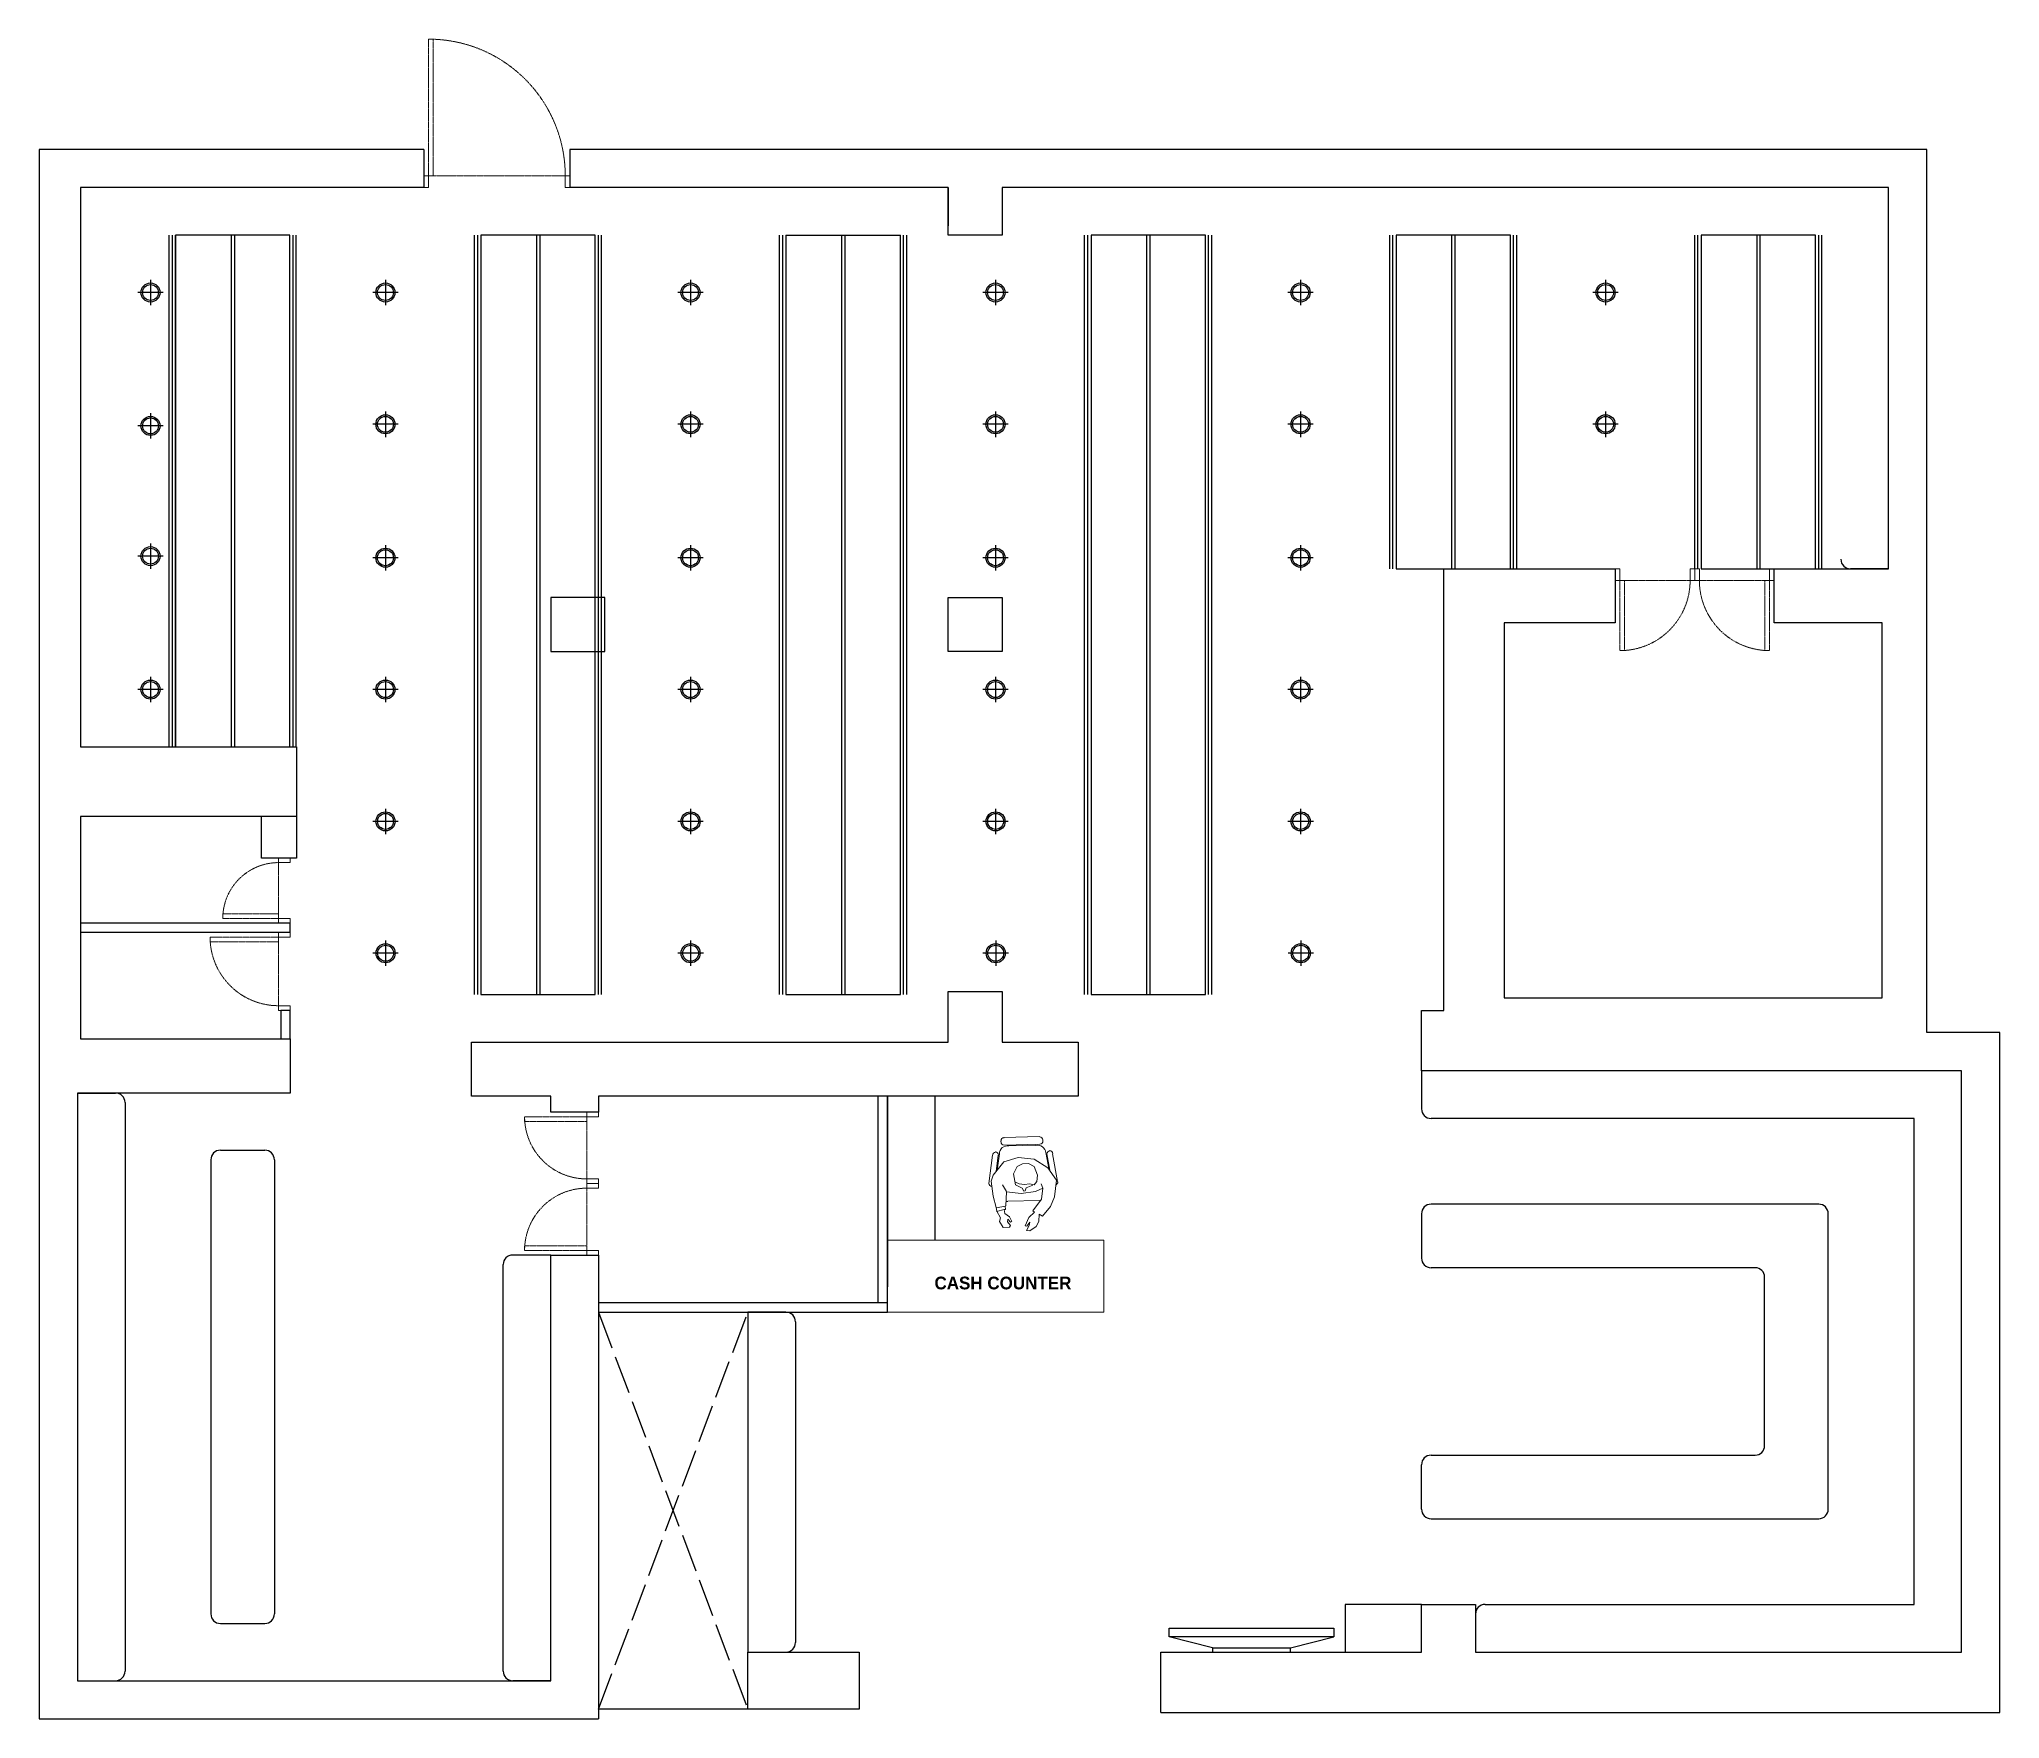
# Model space of a CAD drawing. Header units: inches. Extents: x -4677 to 18437, y -5264 to 2453.
# Drawn here: x 12157 to 12774, y 641 to 1170 of the extents above; entities that cross this region are included whole.
import ezdxf

# ---------------------------------------------------------------- set-up
doc = ezdxf.new("R2010")
doc.units = ezdxf.units.IN
for name, pattern in [('ACAD_ISO02W100', [15, 12, -3]), ('AUDIT_D_060311083008-3', [0]), ('DASHED2', [0.375, 0.25, -0.125]), ('HIDDEN', [0.375, 0.25, -0.125])]:
    doc.linetypes.add(name, pattern=pattern)
for name, color, linetype in [('A-DOOR', 251, 'AUDIT_D_060311083008-3'), ('A-Door-Frame', 1, 'Continuous'), ('A-Door-Swing', 8, 'HIDDEN'), ('PDF11_PDF_CH', 7, 'Continuous')]:
    doc.layers.add(name, color=color, linetype=linetype)
doc.styles.add('HEMI', font='stylu.ttf')

msp = doc.modelspace()

# ---------------------------------------------------------------- texts
at = {"color": 177, "lineweight": 5, "true_color": 0x293189, "insert": (12438.37, 780.62), "char_height": 4, "width": 69.2136, "attachment_point": 1, "rotation": 359.99056, "style": 'HEMI'}
msp.add_mtext('{\\fStylus BT|b1|i0|c0|p34;CASH COUNTER}', dxfattribs=at)

# ---------------------------------------------------------------- blocks, each defined once
blk = doc.blocks.new('*U7')
at = {"layer": 'A-Door-Frame', "lineweight": 5}
for p, q in [((0, -100), (0, 0)), ((668, -100), (668, 0))]:
    blk.add_line(p, q, dxfattribs=at)
for points in [[(0, -100), (40, -100), (40, 0), (0, 0)], [(668, -100), (628, -100), (628, 0), (668, 0)]]:
    blk.add_lwpolyline(points, dxfattribs=at)
at = {"layer": 'A-Door-Swing', "linetype": 'DASHED2', "lineweight": 5}
blk.add_line((45, 0), (633, 0), dxfattribs=at)
blk.add_lwpolyline([(40, 0), (40, 588), (80, 588), (80, 0)], close=True, dxfattribs=at)
blk.add_arc((40, 0), 588, 360, 90, dxfattribs=at)
blk = doc.blocks.new('*U8')
at = {"layer": 'A-Door-Frame', "lineweight": 5}
for p, q in [((0, -100), (0, 0)), ((559, -100), (559, 0))]:
    blk.add_line(p, q, dxfattribs=at)
for points in [[(0, -100), (40, -100), (40, 0), (0, 0)], [(559, -100), (519, -100), (519, 0), (559, 0)]]:
    blk.add_lwpolyline(points, dxfattribs=at)
at = {"layer": 'A-Door-Swing', "linetype": 'DASHED2', "lineweight": 5}
blk.add_line((44, 0), (523, 0), dxfattribs=at)
blk.add_lwpolyline([(40, 0), (40, 479), (80, 479), (80, 0)], close=True, dxfattribs=at)
blk.add_arc((40, 0), 479, 360, 90, dxfattribs=at)
blk = doc.blocks.new('wf')
at = {"layer": 'PDF11_PDF_CH', "lineweight": 5}
for points in [[(-7099.35, -1906.51), (-7098.67, -1901.34, -0.458817), (-7095.71, -1898.85)], [(-7085.92, -1898.31, 0.414213), (-7084.96, -1897.3), (-7084.96, -1896.9)], [(-7098.95, -1901.8, 0.414213), (-7100.02, -1900.78), (-7099.85, -1900.78)], [(-7082.83, -1906.51), (-7083.73, -1901.4, -0.414214), (-7082.78, -1900.39)], [(-7101.99, -1910.67, 0.414214), (-7100.98, -1911.62), (-7101.15, -1911.62)]]:
    blk.add_lwpolyline(points, format="xyb", dxfattribs=at)
for points in [[(-7098.22, -1897.24), (-7098.22, -1897.58)], [(-7086.03, -1895.95), (-7097.27, -1896.23)], [(-7097.21, -1898.59), (-7085.97, -1898.31)], [(-7095.75, -1898.87), (-7087.27, -1898.64)], [(-7082.77, -1900.33), (-7082.94, -1900.39)], [(-7100.86, -1901.79), (-7102.04, -1910.67)], [(-7099.68, -1906.9), (-7099.01, -1901.73)], [(-7093.62, -1910.33), (-7092.49, -1910.84), (-7090.75, -1911.06), (-7089.23, -1910.84), (-7087.77, -1911.17), (-7086.87, -1910.11), (-7086.65, -1908.03), (-7087.77, -1905.33), (-7089.51, -1904.43), (-7091.42, -1904.49), (-7093.05, -1905.33), (-7094.18, -1907.63), (-7093.62, -1911.17), (-7091.48, -1912.13), (-7090.98, -1913.09), (-7090.58, -1913.03), (-7090.24, -1912.02), (-7088.17, -1911.23)], [(-7084.06, -1900.95), (-7083.16, -1906)], [(-7081.93, -1901.34), (-7080.35, -1910.11)], [(-7096.43, -1913.25), (-7097.72, -1911.12)], [(-7085.02, -1912.13), (-7085.52, -1910.78)], [(-7096.82, -1917.86), (-7099.63, -1918.31)], [(-7096.03, -1916.29), (-7086.03, -1916.06)], [(-7097.21, -1918.93), (-7099.57, -1919.49)]]:
    blk.add_lwpolyline(points, dxfattribs=at)
blk.add_lwpolyline([(-7096.48, -1913.31), (-7091.82, -1913.87), (-7087.32, -1913.25), (-7085.02, -1912.13), (-7085.41, -1915.61), (-7088.11, -1919.27), (-7087.66, -1919.72), (-7089.4, -1921.4), (-7090.58, -1923.99), (-7090.08, -1924.16), (-7089.12, -1922.92), (-7089.35, -1923.87), (-7090.19, -1925.45), (-7089.06, -1925.56), (-7087.15, -1924.27), (-7086.25, -1922.69), (-7086.2, -1920.39), (-7085.07, -1920.95), (-7082.6, -1917.92), (-7081.31, -1914.88), (-7080.75, -1909.66), (-7083.39, -1905.72), (-7087.77, -1903.08), (-7092.77, -1902.52), (-7097.27, -1903.93), (-7100.58, -1908.03), (-7101.26, -1909.99), (-7100.64, -1914.66), (-7099.68, -1918.25), (-7099.52, -1919.43), (-7098.34, -1921.51), (-7098.67, -1922.69), (-7097.44, -1924.55), (-7095.53, -1924.44), (-7095.19, -1923.87), (-7096.14, -1922.81), (-7095.98, -1921.96), (-7095.19, -1922.92), (-7094.74, -1922.69), (-7095.53, -1921.18), (-7096.99, -1920.17), (-7097.21, -1918.93), (-7096.71, -1918.87), (-7096.88, -1917.81), (-7096.65, -1917.75)], close=True, dxfattribs=at)
for centre, radius, start, end in [((-7097.18, -1897.27), 0.983, 90.37353, 180.37354), ((-7097.18, -1897.6), 0.983, 180.98874, 270.98881), ((-7086.68, -1901.26), 2.61, 5.86671, 102.46398), ((-7085.95, -1896.99), 0.983, 1.80721, 91.80728), ((-7099.83, -1901.82), 0.983, 91.19196, 181.19205), ((-7082.86, -1901.37), 0.983, 1.60398, 91.60402), ((-7101.12, -1910.47), 1.15, 271.0278, 275.47643), ((-7081.28, -1910.19), 0.983, 295.86727, 1.57111), ((-7096.12, -1912.33), 4.02, 263.38062, 271.24697), ((-7086.11, -1912.1), 4.02, 271.59309, 275.60306)]:
    blk.add_arc(centre, radius, start, end, dxfattribs=at)
blk = doc.blocks.new('*U12')
at = {"layer": 'A-Door-Frame', "lineweight": 5}
for p, q in [((0, -100), (0, 0)), ((682, -100), (682, 0))]:
    blk.add_line(p, q, dxfattribs=at)
for points in [[(0, -100), (40, -100), (40, 0), (0, 0)], [(682, -100), (642, -100), (642, 0), (682, 0)]]:
    blk.add_lwpolyline(points, dxfattribs=at)
at = {"layer": 'A-Door-Swing', "linetype": 'DASHED2', "lineweight": 5}
blk.add_line((45, 0), (647, 0), dxfattribs=at)
blk.add_lwpolyline([(40, 0), (40, 602), (80, 602), (80, 0)], close=True, dxfattribs=at)
blk.add_arc((40, 0), 602, 360, 90, dxfattribs=at)
blk = doc.blocks.new('*U13')
at = {"layer": 'A-Door-Frame', "lineweight": 5}
for p, q in [((0, -100), (0, 0)), ((614, -100), (614, 0))]:
    blk.add_line(p, q, dxfattribs=at)
for points in [[(0, -100), (40, -100), (40, 0), (0, 0)], [(614, -100), (574, -100), (574, 0), (614, 0)]]:
    blk.add_lwpolyline(points, dxfattribs=at)
at = {"layer": 'A-Door-Swing', "linetype": 'DASHED2', "lineweight": 5}
blk.add_line((45, 0), (578, 0), dxfattribs=at)
blk.add_lwpolyline([(40, 0), (40, 534), (80, 534), (80, 0)], close=True, dxfattribs=at)
blk.add_arc((40, 0), 534, 360, 90, dxfattribs=at)
blk = doc.blocks.new('erh')
for p, q in [((3623.97, 765.54), (3599.36, 765.54)), ((3599.36, 765.54), (3599.36, 764.17)), ((3623.97, 764.17), (3623.97, 765.54)), ((3623.97, 764.17), (3599.36, 764.17))]:
    blk.add_line(p, q)
at = {"ltscale": 7}
for p, q in [((3599.36, 764.17), (3585.77, 760.72)), ((3623.97, 764.17), (3637.56, 760.72))]:
    blk.add_line(p, q, dxfattribs=at)
blk.add_lwpolyline([(3585.77, 760.72), (3637.56, 760.72), (3637.56, 758.04), (3585.77, 758.04)], close=True, dxfattribs=at)
blk = doc.blocks.new('*U9')
at = {"layer": 'A-Door-Frame', "lineweight": 5}
for p, q in [((0, -100), (0, 0)), ((1255, -100), (1255, 0))]:
    blk.add_line(p, q, dxfattribs=at)
for points in [[(0, -100), (40, -100), (40, 0), (0, 0)], [(1255, -100), (1215, -100), (1215, 0), (1255, 0)]]:
    blk.add_lwpolyline(points, dxfattribs=at)
at = {"layer": 'A-Door-Swing', "linetype": 'DASHED2', "lineweight": 5}
blk.add_line((51, 0), (1225, 0), dxfattribs=at)
blk.add_lwpolyline([(40, 0), (40, 1175), (80, 1175), (80, 0)], close=True, dxfattribs=at)
blk.add_arc((40, 0), 1175, 360, 90, dxfattribs=at)
blk = doc.blocks.new('ger')
at = {"color": 5}
for p, q in [((6469.07, -974.68), (6477.07, -974.68)), ((6473.06, -970.68), (6473.07, -978.68))]:
    blk.add_line(p, q, dxfattribs=at)
for radius in [3, 2.5]:
    blk.add_circle((6473.07, -974.68), radius, dxfattribs=at)

# ---------------------------------------------------------------- linework, layer by layer
for p, q in [((12277.63, 1135.43), (12156.63, 1135.43)), ((12156.63, 1135.43), (12156.63, 641.43)), ((12277.63, 1135.43), (12277.63, 1123.43)), ((12750.63, 1135.43), (12323.63, 1135.43)), ((12323.63, 1135.43), (12323.63, 1123.43)), ((12750.63, 857.43), (12750.63, 1135.43)), ((12277.63, 1123.43), (12169.63, 1123.43)), ((12169.63, 1123.43), (12169.63, 947.43)), ((12169.63, 1123.43), (12169.63, 1108.43)), ((12442.63, 1123.43), (12323.63, 1123.43)), ((12442.63, 1108.43), (12442.63, 1123.43)), ((12442.63, 1123.43), (12442.63, 1111.43)), ((12738.63, 1123.43), (12459.63, 1123.43)), ((12459.63, 1123.43), (12459.63, 1108.43)), ((12459.63, 1123.43), (12459.63, 1111.43)), ((12738.63, 1003.43), (12738.63, 1123.43)), ((12199.54, 947.43), (12199.54, 1108.43)), ((12235.54, 947.43), (12235.54, 1108.43)), ((12391.63, 1108.43), (12391.63, 869.43)), ((12391.63, 1108.43), (12427.63, 1108.43)), ((12427.63, 869.43), (12427.63, 1108.43)), ((12459.63, 1108.43), (12442.63, 1108.43)), ((12459.63, 1108.43), (12442.63, 1108.43)), ((12598.63, 864.43), (12598.63, 1003.43)), ((12598.63, 1003.43), (12652.63, 1003.43)), ((12652.63, 1003.43), (12652.63, 986.43)), ((12702.63, 986.43), (12702.63, 1003.43)), ((12702.63, 1003.43), (12738.63, 1003.43)), ((12738.63, 1003.43), (12726.63, 1003.43)), ((12334.63, 994.43), (12317.63, 994.43)), ((12317.63, 994.43), (12317.63, 977.43)), ((12334.63, 977.43), (12334.63, 994.43)), ((12652.63, 986.43), (12617.63, 986.43)), ((12617.63, 986.43), (12617.63, 868.43)), ((12736.63, 986.43), (12702.63, 986.43)), ((12736.63, 868.43), (12736.63, 986.43)), ((12317.63, 977.43), (12334.63, 977.43)), ((12169.63, 947.43), (12237.63, 947.43)), ((12237.63, 947.43), (12237.63, 925.43)), ((12169.63, 925.43), (12169.63, 855.43)), ((12226.63, 925.43), (12169.63, 925.43)), ((12237.63, 925.43), (12226.63, 925.43)), ((12226.63, 912.32), (12226.63, 925.43)), ((12237.63, 925.43), (12237.63, 912.32)), ((12237.63, 912.32), (12226.63, 912.32)), ((12235.63, 891.93), (12169.63, 891.93)), ((12235.63, 888.93), (12169.63, 888.93)), ((12235.63, 888.93), (12235.63, 891.93)), ((12442.63, 854.43), (12442.63, 870.43)), ((12442.63, 870.43), (12459.63, 870.43)), ((12459.63, 870.43), (12459.63, 854.43)), ((12235.63, 864.43), (12232.63, 864.43)), ((12232.63, 864.43), (12232.63, 855.43)), ((12235.63, 855.43), (12235.63, 864.43)), ((12391.63, 869.43), (12425.63, 869.43)), ((12391.63, 869.43), (12427.63, 869.43)), ((12591.63, 845.43), (12591.63, 864.43)), ((12591.63, 864.43), (12598.63, 864.43)), ((12617.63, 868.43), (12736.63, 868.43)), ((12169.63, 855.43), (12235.63, 855.43)), ((12235.63, 855.43), (12235.63, 838.43)), ((12292.63, 837.43), (12292.63, 854.43)), ((12459.63, 854.43), (12483.63, 854.43)), ((12483.63, 854.43), (12483.63, 837.43)), ((12773.63, 857.43), (12750.63, 857.43)), ((12773.63, 643.43), (12773.63, 857.43)), ((12761.63, 845.43), (12591.63, 845.43)), ((12591.63, 845.43), (12591.63, 833.43)), ((12761.63, 662.43), (12761.63, 845.43)), ((12235.63, 838.43), (12168.63, 838.43)), ((12168.63, 838.43), (12168.63, 653.43)), ((12168.63, 838.43), (12180.63, 838.43)), ((12183.63, 835.43), (12183.63, 656.43)), ((12317.63, 837.43), (12292.63, 837.43)), ((12317.63, 832.43), (12317.63, 837.43)), ((12332.63, 837.43), (12332.63, 832.43)), ((12420.63, 772.43), (12420.63, 837.43)), ((12423.63, 837.43), (12423.63, 777.43)), ((12423.63, 769.43), (12423.63, 837.43)), ((12438.63, 792.1), (12438.63, 837.43)), ((12332.63, 832.43), (12317.63, 832.43)), ((12746.63, 830.43), (12594.63, 830.43)), ((12746.63, 677.43), (12746.63, 830.43)), ((12210.63, 817.43), (12210.63, 674.43)), ((12213.63, 820.43), (12227.63, 820.43)), ((12230.63, 817.43), (12230.63, 674.43)), ((12716.63, 803.43), (12594.63, 803.43)), ((12591.63, 800.43), (12591.63, 786.43)), ((12719.63, 707.43), (12719.63, 800.43)), ((12302.63, 656.43), (12302.63, 784.43)), ((12317.63, 787.43), (12305.63, 787.43)), ((12317.63, 653.43), (12317.63, 787.43)), ((12317.63, 787.43), (12332.63, 787.43)), ((12332.63, 787.43), (12332.63, 769.43)), ((12696.63, 783.43), (12594.63, 783.43)), ((12699.63, 727.43), (12699.63, 780.43)), ((12332.63, 772.43), (12423.63, 772.43)), ((12332.63, 769.43), (12379.63, 769.43)), ((12332.63, 769.43), (12332.63, 644.43)), ((12332.63, 769.43), (12423.63, 769.43)), ((12379.63, 769.43), (12379.63, 753.43)), ((12379.63, 769.43), (12379.63, 769.43)), ((12391.63, 769.43), (12379.63, 769.43)), ((12394.63, 766.43), (12394.63, 665.43)), ((12379.63, 753.43), (12379.63, 662.43)), ((12594.63, 724.43), (12696.63, 724.43)), ((12591.63, 707.43), (12591.63, 721.43)), ((12594.63, 704.43), (12716.63, 704.43)), ((12591.63, 662.43), (12591.63, 677.43)), ((12591.63, 677.43), (12608.63, 677.43)), ((12608.63, 677.43), (12608.63, 662.43)), ((12608.63, 674.43), (12608.63, 662.43)), ((12611.63, 677.43), (12746.63, 677.43)), ((12213.63, 671.43), (12227.63, 671.43)), ((12379.63, 662.43), (12414.63, 662.43)), ((12379.63, 644.43), (12379.63, 662.43)), ((12379.63, 662.43), (12391.63, 662.43)), ((12414.63, 662.43), (12414.63, 644.43)), ((12509.63, 643.43), (12509.63, 662.43)), ((12509.63, 662.43), (12591.63, 662.43)), ((12608.63, 662.43), (12761.63, 662.43)), ((12168.63, 653.43), (12317.63, 653.43)), ((12168.63, 653.43), (12180.63, 653.43)), ((12317.63, 653.43), (12305.63, 653.43)), ((12379.63, 644.43), (12332.63, 644.43)), ((12332.63, 644.43), (12332.63, 641.43)), ((12414.63, 644.43), (12379.63, 644.43)), ((12509.63, 643.43), (12773.63, 643.43)), ((12156.63, 641.43), (12332.63, 641.43))]:
    msp.add_line(p, q)
at = {"color": 51, "true_color": 0xf7f281}
for p, q in [((12197.54, 947.43), (12197.54, 1108.43)), ((12198.54, 947.43), (12198.54, 1108.43)), ((12236.54, 947.43), (12236.54, 1108.43)), ((12237.54, 947.43), (12237.54, 1108.43)), ((12293.63, 869.43), (12293.63, 1108.43)), ((12294.63, 869.43), (12294.63, 1108.43)), ((12332.63, 869.43), (12332.63, 1108.43)), ((12333.63, 869.43), (12333.63, 1108.43)), ((12389.63, 869.43), (12389.63, 1108.43)), ((12390.63, 869.43), (12390.63, 1108.43)), ((12428.63, 869.43), (12428.63, 1108.43)), ((12429.63, 869.43), (12429.63, 1108.43)), ((12485.63, 869.43), (12485.63, 1108.43)), ((12486.63, 869.43), (12486.63, 1108.43)), ((12524.63, 869.43), (12524.63, 1108.43)), ((12525.63, 869.43), (12525.63, 1108.43)), ((12581.63, 1003.43), (12581.63, 1108.43)), ((12582.63, 1003.43), (12582.63, 1108.43)), ((12620.63, 1003.43), (12620.63, 1108.43)), ((12621.63, 1003.43), (12621.63, 1108.43)), ((12677.63, 1003.43), (12677.63, 1108.43)), ((12678.63, 1003.43), (12678.63, 1108.43)), ((12716.63, 1003.43), (12716.63, 1108.43)), ((12717.63, 1003.43), (12717.63, 1108.43))]:
    msp.add_line(p, q, dxfattribs=at)
at = {"color": 2}
for p, q in [((12217.04, 1108.43), (12217.04, 947.43)), ((12218.04, 1108.43), (12218.04, 947.43))]:
    msp.add_line(p, q, dxfattribs=at)
at = {"color": 41, "true_color": 0xf4ee51}
for p, q in [((12313.13, 1108.43), (12313.13, 869.43)), ((12314.13, 1108.43), (12314.13, 869.43)), ((12409.13, 1108.43), (12409.13, 869.43)), ((12410.13, 1108.43), (12410.13, 869.43)), ((12505.13, 1108.43), (12505.13, 869.43)), ((12506.13, 1108.43), (12506.13, 869.43)), ((12601.13, 1108.43), (12601.13, 1003.43)), ((12602.13, 1108.43), (12602.13, 1003.43)), ((12697.13, 1108.43), (12697.13, 1003.43)), ((12698.13, 1108.43), (12698.13, 1003.43))]:
    msp.add_line(p, q, dxfattribs=at)
at = {"color": 9, "linetype": 'ACAD_ISO02W100', "true_color": 0xc7c8ca}
for p, q in [((12332.63, 644.43), (12379.63, 769.43)), ((12332.63, 769.43), (12379.63, 644.43))]:
    msp.add_line(p, q, dxfattribs=at)
for points in [[(12199.54, 947.43), (12235.54, 947.43), (12235.54, 1108.43), (12199.54, 1108.43)], [(12295.63, 869.43), (12331.63, 869.43), (12331.63, 1108.43), (12295.63, 1108.43)], [(12523.63, 1108.43), (12487.63, 1108.43), (12487.63, 869.43), (12523.63, 869.43)], [(12619.63, 1108.43), (12583.63, 1108.43), (12583.63, 1003.43), (12619.63, 1003.43)], [(12715.63, 1108.43), (12679.63, 1108.43), (12679.63, 1003.43), (12715.63, 1003.43)], [(12442.63, 977.43), (12442.63, 994.43), (12459.63, 994.43), (12459.63, 977.43)], [(12591.63, 677.43), (12567.63, 677.43), (12567.63, 662.43), (12591.63, 662.43)]]:
    msp.add_lwpolyline(points, close=True)
for points in [[(12292.63, 854.43), (12408.63, 854.43), (12442.63, 854.43)], [(12483.63, 837.43), (12408.63, 837.43), (12332.63, 837.43)]]:
    msp.add_lwpolyline(points)
at = {"lineweight": 5}
msp.add_lwpolyline([(12423.63, 769.43), (12423.63, 792.1), (12491.63, 792.1), (12491.63, 769.43)], close=True, dxfattribs=at)
for centre, start, end in [((12726.63, 1006.43), 180, 270), ((12180.63, 835.43), 0, 90), ((12594.63, 833.43), 180, 270), ((12213.63, 817.43), 90, 180), ((12227.63, 817.43), 0, 90), ((12594.63, 800.43), 90, 180), ((12716.63, 800.43), 0, 90), ((12305.63, 784.43), 90, 180), ((12594.63, 786.43), 180, 270), ((12696.63, 780.43), 0, 90), ((12391.63, 766.43), 0, 90), ((12594.63, 721.43), 90, 180), ((12696.63, 727.43), 270, 0), ((12594.63, 707.43), 180, 270), ((12716.63, 707.43), 270, 0), ((12213.63, 674.43), 180, 270), ((12227.63, 674.43), 270, 0), ((12611.63, 674.43), 90, 180), ((12391.63, 665.43), 270, 0), ((12180.63, 656.43), 270, 0), ((12305.63, 656.43), 180, 270)]:
    msp.add_arc(centre, 3, start, end)

# ---------------------------------------------------------------- block references
for name, p, rotation in [('ger', (13166.34, 7563.5), 270), ('ger', (13240.26, 7563.5), 270), ('ger', (13336.26, 7563.5), 270), ('ger', (13432.26, 7563.5), 270), ('ger', (13528.26, 7563.5), 270), ('ger', (13624.26, 7563.5), 270), ('ger', (13166.34, 7521.5), 270), ('ger', (13240.26, 7522), 270), ('ger', (13336.26, 7522), 270), ('ger', (13432.26, 7522), 270), ('ger', (13528.26, 7522), 270), ('ger', (13624.26, 7522), 270), ('ger', (13166.34, 7480.5), 270), ('ger', (13240.26, 7480), 270), ('ger', (13336.26, 7480), 270), ('ger', (13432.26, 7480), 270), ('ger', (13528.26, 7480), 270), ('ger', (13166.34, 7438.5), 270), ('ger', (13240.26, 7438.5), 270), ('ger', (13336.26, 7438.5), 270), ('ger', (13432.26, 7438.5), 270), ('ger', (13528.26, 7438.5), 270), ('ger', (13240.29, 7397), 270), ('ger', (13336.29, 7397), 270), ('ger', (13432.29, 7397), 270), ('ger', (13528.29, 7397), 270), ('ger', (13240.32, 7355.5), 270), ('ger', (13336.32, 7355.5), 270), ('ger', (13432.32, 7355.5), 270), ('ger', (13528.32, 7355.5), 270), ('erh', (16149.79, 1427.97), 180)]:
    msp.add_blockref(name, p, dxfattribs=dict(rotation=rotation))
at = {"color": 18, "lineweight": 5, "true_color": 0x000000}
msp.add_blockref('wf', (19557.47, 2720.64), dxfattribs=at)
at = {"layer": 'A-DOOR', "lineweight": 5, "xscale": 0.03666666666666651, "yscale": 0.03666666666666651, "zscale": 0.03666666666666651}
msp.add_blockref('*U9', (12277.63, 1127.1), dxfattribs=at)
at = {"layer": 'A-DOOR', "lineweight": 5, "yscale": 0.03666666666666651, "zscale": 0.03666666666666651}
for name, p, xscale, rotation in [('*U12', (12652.63, 999.76), -0.03666666666666651, 180), ('*U12', (12702.63, 999.76), 0.03666666666666651, 180), ('*U8', (12231.96, 891.93), 0.03666666666666651, 90.00000000000001), ('*U7', (12231.96, 888.93), -0.03666666666666651, 90), ('*U13', (12328.96, 832.43), -0.03666666666666651, 90), ('*U13', (12328.96, 787.43), 0.03666666666666651, 90.00000000000001)]:
    msp.add_blockref(name, p, dxfattribs=dict(at, xscale=xscale, rotation=rotation))

msp.set_redraw_order([(e.dxf.handle, doc.entitydb.next_handle()) for e in msp.query("TEXT MTEXT ATTDEF DIMENSION ARC_DIMENSION")])  # texts and dimensions are drawn at this point

doc.saveas('drawing.dxf')
